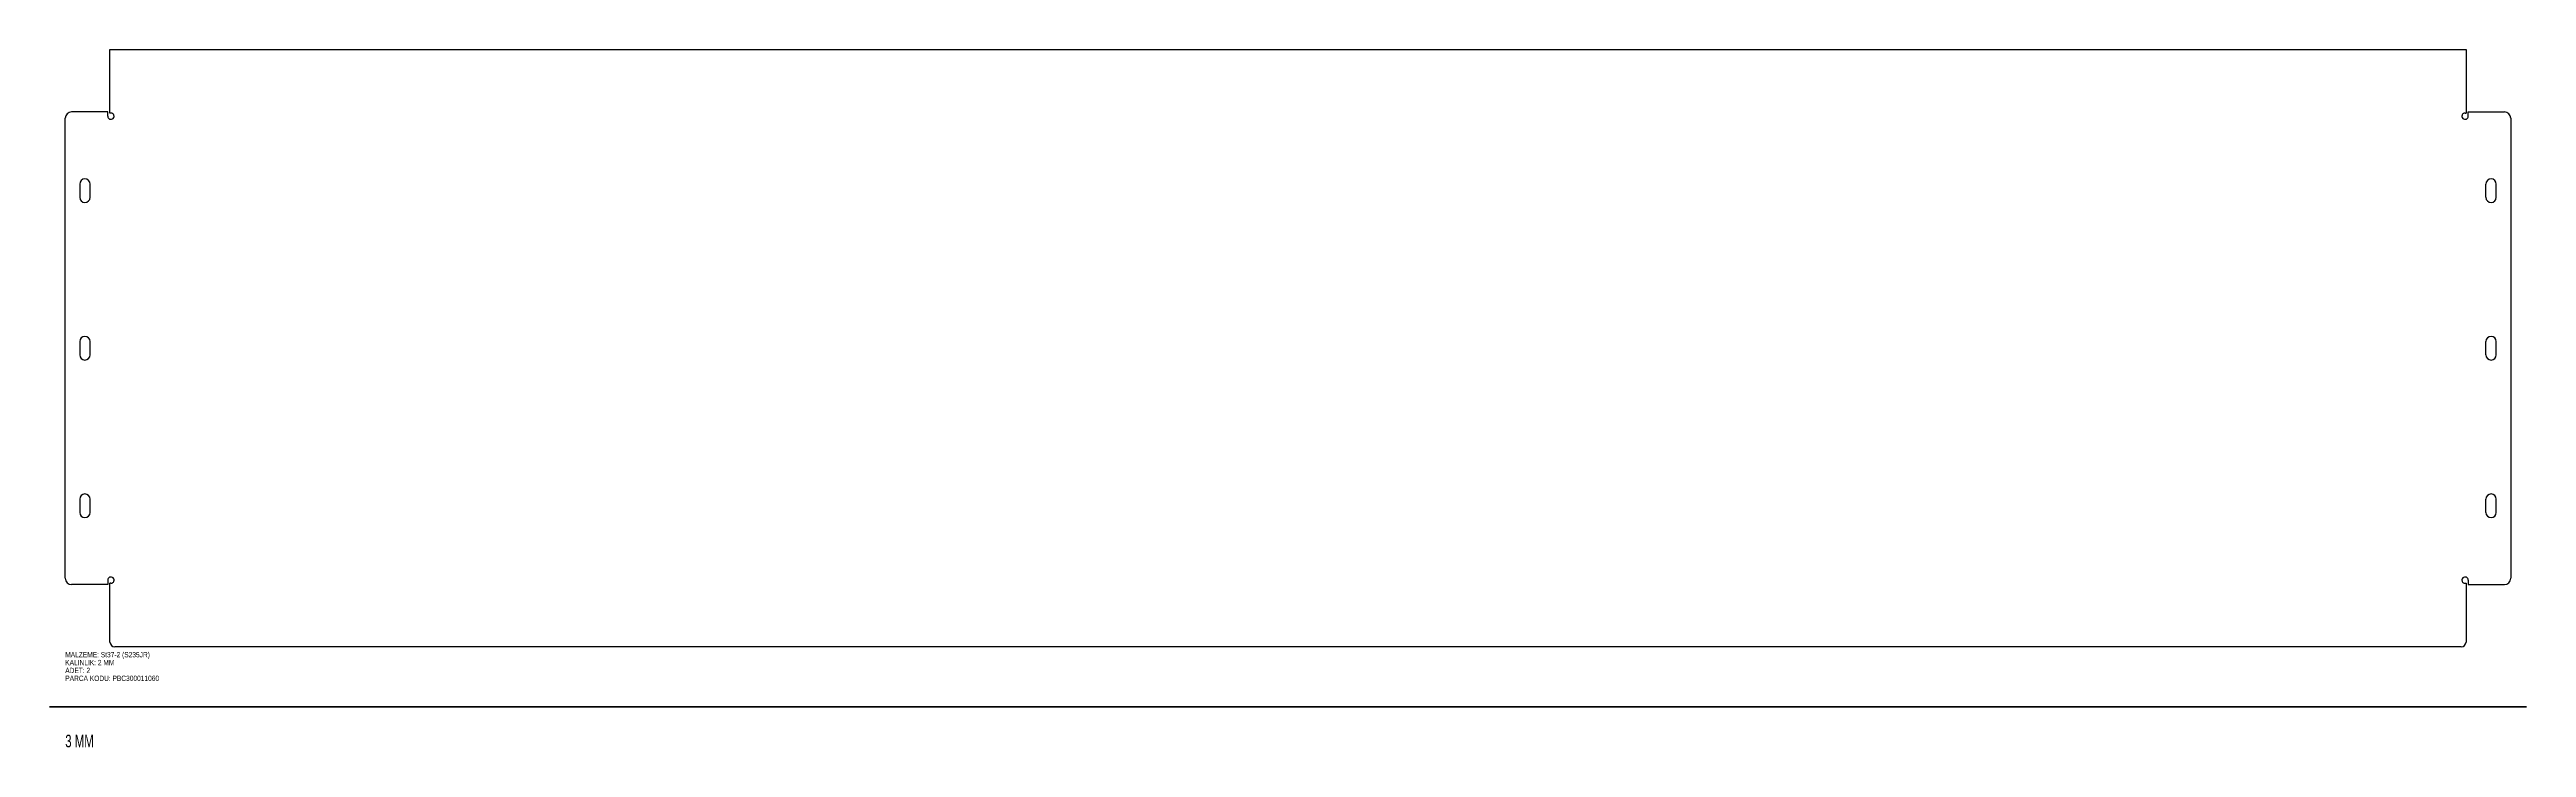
# Model space of a CAD drawing. Header units: millimetres. Extents: x -192 to 1381, y -1150 to 2027.
# Drawn here: x -192 to 1381, y -28 to 415 of the extents above; entities that cross this region are included whole.
import ezdxf

# ---------------------------------------------------------------- set-up
doc = ezdxf.new("R2010")
doc.units = ezdxf.units.MM
doc.linetypes.add('SLD-Katı', pattern=[0])
doc.layers.add('SRC_GEOMETRY', color=7, linetype='SLD-Katı')
doc.layers.add('SRC_INFO', color=1, linetype='SLD-Katı')
doc.layers.add('SRC_SEPARATOR', color=7, linetype='SLD-Katı', lineweight=50, true_color=0xffffff)
doc.styles.add('SLDTEXTSTYLE0', font='TXT', dxfattribs={"width": 0.736842})
doc.styles.add('SLDTEXTSTYLE1', font='TXT', dxfattribs={"width": 0.677632})

msp = doc.modelspace()

# ---------------------------------------------------------------- linework, layer by layer
at = {"layer": 'SRC_GEOMETRY', "color": 7, "linetype": 'SLD-Katı'}
for p, q in [((-153.4, 374.6), (-153.4, 414.9)), ((-153.4, 414.9), (1342.4, 414.9)), ((1342.4, 414.9), (1342.4, 374.6)), ((-181.8, 79.3), (-181.8, 371.3)), ((-154.8, 375.3), (-177.8, 375.3)), ((-154.8, 372.6), (-154.8, 375.3)), ((-154.8, 372.3), (-154.7, 372)), ((-154.7, 372), (-154.5, 371.6)), ((-154.5, 371.6), (-154.3, 371.3)), ((-154.3, 371.3), (-154, 371)), ((-154, 371), (-153.6, 370.8)), ((-153.6, 370.8), (-153.3, 370.7)), ((-152.8, 374.6), (-153.4, 374.6)), ((-153.3, 370.7), (-152.9, 370.6)), ((-152.9, 370.6), (-152.5, 370.7)), ((-152.1, 374.5), (-152.5, 374.6)), ((-151.8, 374.4), (-152.1, 374.5)), ((-151.5, 374.1), (-151.8, 374.4)), ((-151.2, 373.8), (-151.5, 374.1)), ((-151, 373.5), (-151.2, 373.8)), ((-150.9, 373.1), (-151, 373.5)), ((-150.8, 372.7), (-150.9, 373.1)), ((-150.8, 372.3), (-150.8, 372.7)), ((1339.9, 373.1), (1339.8, 372.8)), ((1339.8, 372.8), (1339.8, 372.3)), ((1340, 373.5), (1339.9, 373.1)), ((1340.2, 373.8), (1340, 373.5)), ((1340.4, 374.1), (1340.2, 373.8)), ((1340.8, 374.4), (1340.4, 374.1)), ((1341.1, 374.5), (1340.8, 374.4)), ((1341.5, 374.6), (1341.1, 374.5)), ((1341.5, 370.7), (1341.9, 370.6)), ((1341.8, 374.6), (1342.4, 374.6)), ((1341.9, 370.6), (1342.3, 370.7)), ((1342.3, 370.7), (1342.6, 370.8)), ((1342.6, 370.8), (1343, 371)), ((1343, 371), (1343.3, 371.3)), ((1343.3, 371.3), (1343.5, 371.6)), ((1343.5, 371.6), (1343.7, 372)), ((1343.7, 372), (1343.8, 372.3)), ((1343.8, 372.6), (1343.8, 375.3)), ((1343.8, 375.3), (1366.8, 375.3)), ((1370.8, 371.3), (1370.8, 79.3)), ((-172.6, 329.5), (-172.6, 321.1)), ((-166, 321.1), (-166, 329.5)), ((1355, 321.1), (1355, 329.5)), ((1361.6, 321.1), (1361.6, 329.5)), ((-172.6, 229.5), (-172.6, 221.1)), ((-166, 221.1), (-166, 229.5)), ((1355, 221.1), (1355, 229.5)), ((1361.6, 221.1), (1361.6, 229.5)), ((-172.6, 129.5), (-172.6, 121.1)), ((-166, 121.1), (-166, 129.5)), ((1355, 121.1), (1355, 129.5)), ((1361.6, 121.1), (1361.6, 129.5)), ((-154.7, 78.7), (-154.8, 78.3)), ((-154.5, 79.1), (-154.7, 78.7)), ((-154.3, 79.4), (-154.5, 79.1)), ((-154, 79.7), (-154.3, 79.4)), ((-153.6, 79.9), (-154, 79.7)), ((-153.3, 80), (-153.6, 79.9)), ((-152.9, 80.1), (-153.3, 80)), ((-152.5, 80), (-152.9, 80.1)), ((1341.9, 80.1), (1341.5, 80)), ((1342.3, 80), (1341.9, 80.1)), ((1342.6, 79.9), (1342.3, 80)), ((1343, 79.7), (1342.6, 79.9)), ((1343.3, 79.4), (1343, 79.7)), ((1343.5, 79.1), (1343.3, 79.4)), ((1343.7, 78.7), (1343.5, 79.1)), ((1343.8, 78.3), (1343.7, 78.7)), ((-154.8, 75.3), (-177.8, 75.3)), ((-154.8, 78.1), (-154.8, 75.3)), ((-153.4, 38.8), (-153.4, 76.1)), ((-152.8, 76.1), (-153.4, 76.1)), ((-152.5, 76.1), (-152.1, 76.2)), ((-152.1, 76.2), (-151.8, 76.3)), ((-151.8, 76.3), (-151.5, 76.6)), ((-151.5, 76.6), (-151.2, 76.9)), ((-151.2, 76.9), (-151, 77.2)), ((-151, 77.2), (-150.9, 77.6)), ((-150.9, 77.6), (-150.8, 77.9)), ((-150.8, 77.9), (-150.8, 78.3)), ((1339.8, 78.3), (1339.8, 78)), ((1339.8, 78), (1339.9, 77.6)), ((1339.9, 77.6), (1340, 77.2)), ((1340, 77.2), (1340.2, 76.9)), ((1340.2, 76.9), (1340.4, 76.6)), ((1340.4, 76.6), (1340.8, 76.3)), ((1340.8, 76.3), (1341.1, 76.2)), ((1341.1, 76.2), (1341.5, 76.1)), ((1341.8, 76.1), (1342.4, 76.1)), ((1342.4, 76.1), (1342.4, 38.8)), ((1343.8, 78.1), (1343.8, 75.3)), ((1343.8, 75.3), (1366.8, 75.3)), ((1339.4, 35.8), (-150.4, 35.8))]:
    msp.add_line(p, q, dxfattribs=at)
for centre, radius, start, end in [((-177.8, 371.3), 4, 90, 180), ((-152.8, 372.6), 2, 180, 188.413), ((-152.8, 372.6), 2, 81.587, 90), ((-152.8, 372.6), 2, 278.4211, 351.5789), ((1341.8, 372.6), 2, 188.4211, 261.5789), ((1341.8, 372.6), 2, 90, 98.413), ((1341.8, 372.6), 2, 351.587, 0), ((1366.8, 371.3), 4, 0, 90), ((-169.3, 329.5), 3.3, 0, 180), ((1358.3, 329.5), 3.3, 0, 180), ((-169.3, 321.1), 3.3, 180, 0), ((1358.3, 321.1), 3.3, 180, 0), ((-169.3, 229.5), 3.3, 0, 180), ((-169.3, 221.1), 3.3, 180, 0), ((1358.3, 229.5), 3.3, 0, 180), ((1358.3, 221.1), 3.3, 180, 0), ((-169.3, 129.5), 3.3, 0, 180), ((1358.3, 129.5), 3.3, 0, 180), ((-169.3, 121.1), 3.3, 180, 0), ((1358.3, 121.1), 3.3, 180, 0), ((-177.8, 79.3), 4, 180, 270), ((-152.8, 78.1), 2, 8.4211, 81.5789), ((1341.8, 78.1), 2, 98.4211, 171.5789), ((1366.8, 79.3), 4, 270, 0), ((-152.8, 78.1), 2, 171.587, 180), ((-152.8, 78.1), 2, 270, 278.413), ((1341.8, 78.1), 2, 261.587, 270), ((1341.8, 78.1), 2, 0, 8.413), ((-150.4, 38.8), 3, 180, 270), ((1339.4, 38.8), 3, 270, 0)]:
    msp.add_arc(centre, radius, start, end, dxfattribs=at)
at = {"layer": 'SRC_SEPARATOR', "color": 7, "linetype": 'SLD-Katı', "lineweight": 50, "true_color": 0xffffff}
msp.add_line((-191.8, -2.2), (1380.8, -2.2), dxfattribs=at)

# ---------------------------------------------------------------- texts
at = {"layer": 'SRC_INFO', "color": 1, "attachment_point": 1}
for s, insert, char_height, style in [('MALZEME: St37-2 (S235JR)', (-181.8, 32.5), 3.4, 'SLDTEXTSTYLE0'), ('ADET: 2', (-181.8, 22.5), 3.4, 'SLDTEXTSTYLE0'), ('KALINLIK: 2 MM', (-181.8, 27.5), 3.4, 'SLDTEXTSTYLE0'), ('PARCA KODU: PBC300011060', (-181.8, 17.5), 3.4, 'SLDTEXTSTYLE0'), ('3 MM', (-181.8, -20), 8, 'SLDTEXTSTYLE1')]:
    msp.add_mtext(s, dxfattribs=dict(at, insert=insert, char_height=char_height, style=style))

doc.saveas('drawing.dxf')
